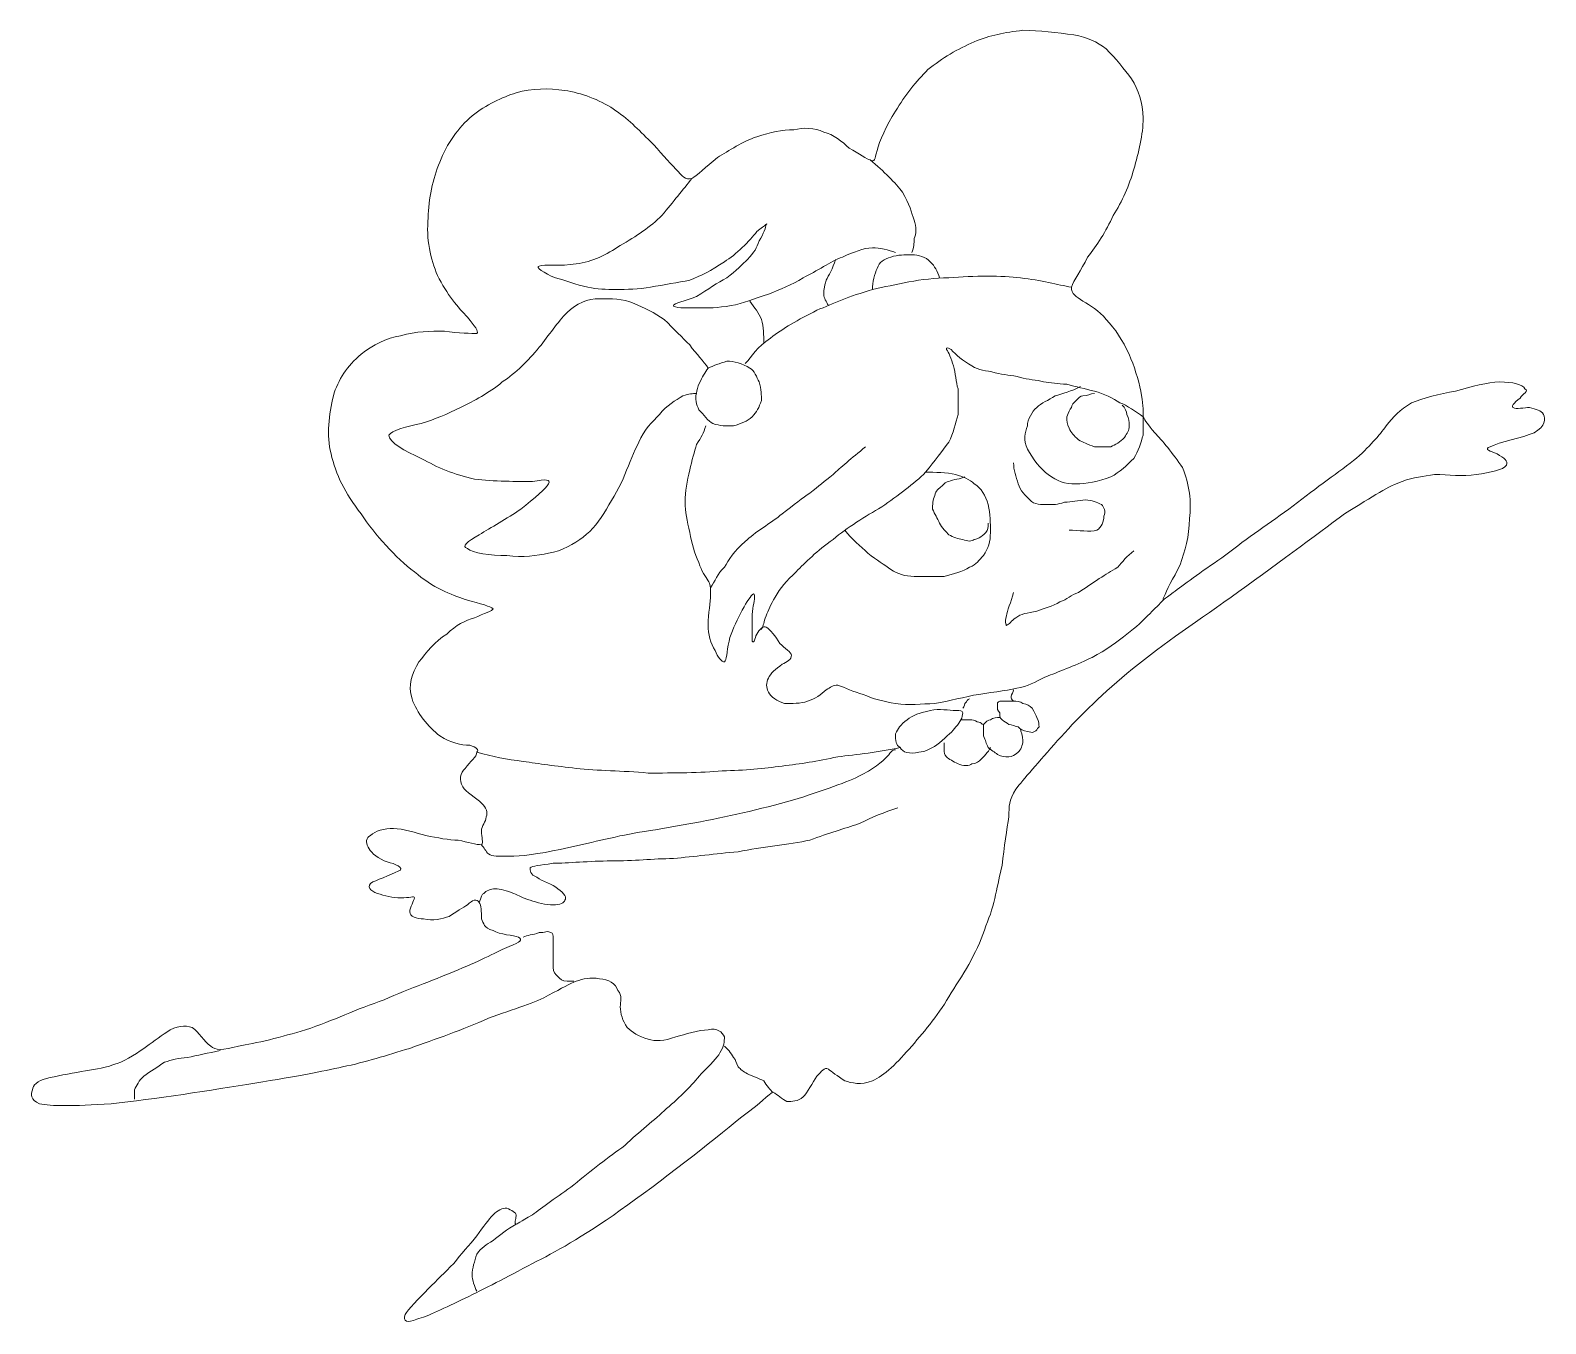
# Model space of a CAD drawing. Header units: centimetres. Extents: x -7.17 to -0.18, y -6.52 to -0.55.
import ezdxf

# ---------------------------------------------------------------- set-up
doc = ezdxf.new("R2010")
doc.units = ezdxf.units.CM
doc.header["$MEASUREMENT"] = 0
doc.layers.add('Layer 1', color=7, linetype='Continuous')

msp = doc.modelspace()

# ---------------------------------------------------------------- linework, layer by layer
at = {"layer": 'Layer 1', "color": 177, "lineweight": 9}
msp.add_open_spline([(-4.11566, -1.23579), (-4.09431, -1.2251), (-4.05162, -1.18241), (-3.99824, -1.13972), (-3.99824, -1.13972), (-3.94488, -1.10769), (-3.88083, -1.06498), (-3.81678, -1.04365), (-3.81678, -1.04365), (-3.75274, -1.02229), (-3.69935, -1.01162), (-3.64597, -1.01162), (-3.64597, -1.01162), (-3.60328, -1.00093), (-3.5499, -1.00093), (-3.50721, -1.02229), (-3.50721, -1.02229), (-3.46452, -1.03295), (-3.42181, -1.06498), (-3.38978, -1.097), (-3.38978, -1.097), (-3.34709, -1.11836), (-3.3044, -1.15038), (-3.29371, -1.15038), (-3.29371, -1.15038), (-3.27238, -1.16105), (-3.27238, -1.15038), (-3.26169, -1.10769), (-3.26169, -1.10769), (-3.25102, -1.06498), (-3.219, -0.99026), (-3.17631, -0.92622), (-3.17631, -0.92622), (-3.13359, -0.8515), (-3.08024, -0.78746), (-3.02686, -0.73407), (-3.02686, -0.73407), (-2.96281, -0.68069), (-2.88809, -0.638), (-2.81335, -0.60598), (-2.81335, -0.60598), (-2.73864, -0.57396), (-2.67459, -0.56329), (-2.58919, -0.5526), (-2.58919, -0.5526), (-2.51447, -0.5526), (-2.42907, -0.56329), (-2.35436, -0.57396), (-2.35436, -0.57396), (-2.29031, -0.58462), (-2.24762, -0.60598), (-2.2049, -0.638), (-2.2049, -0.638), (-2.16221, -0.68069), (-2.11952, -0.73407), (-2.0875, -0.77676), (-2.0875, -0.77676), (-2.05548, -0.83015), (-2.03412, -0.88353), (-2.03412, -0.95824), (-2.03412, -0.95824), (-2.03412, -1.03295), (-2.05548, -1.11836), (-2.07681, -1.19307), (-2.07681, -1.19307), (-2.09816, -1.26781), (-2.13019, -1.34253), (-2.17288, -1.40657), (-2.17288, -1.40657), (-2.2049, -1.48129), (-2.24762, -1.54534), (-2.29031, -1.59872), (-2.29031, -1.59872), (-2.32233, -1.66276), (-2.35436, -1.70545), (-2.36502, -1.73748), (-2.36502, -1.73748), (-2.36502, -1.7695), (-2.34369, -1.78019), (-2.31167, -1.80153), (-2.31167, -1.80153), (-2.27964, -1.82288), (-2.23693, -1.84424), (-2.2049, -1.88693), (-2.2049, -1.88693), (-2.16221, -1.92962), (-2.13019, -1.983), (-2.09816, -2.04705), (-2.09816, -2.04705), (-2.07681, -2.10043), (-2.05548, -2.16448), (-2.04478, -2.21783), (-2.04478, -2.21783), (-2.03412, -2.27122), (-2.03412, -2.30324), (-2.03412, -2.33526), (-2.03412, -2.33526), (-2.02345, -2.35662), (-2.01276, -2.36729), (-1.98074, -2.40998), (-1.98074, -2.40998), (-1.94871, -2.442), (-1.89536, -2.50605), (-1.85264, -2.5701), (-1.85264, -2.5701), (-1.82062, -2.64484), (-1.80995, -2.73022), (-1.82062, -2.80495), (-1.82062, -2.80495), (-1.82062, -2.89033), (-1.84197, -2.95438), (-1.86333, -3.01843), (-1.86333, -3.01843), (-1.89536, -3.08248), (-1.92738, -3.13586), (-1.93805, -3.16788), (-1.93805, -3.16788), (-1.94871, -3.18924), (-1.93805, -3.17855), (-1.89536, -3.14652), (-1.89536, -3.14652), (-1.85264, -3.1145), (-1.76726, -3.05045), (-1.67119, -2.98641), (-1.67119, -2.98641), (-1.57512, -2.91169), (-1.46836, -2.83698), (-1.36162, -2.76224), (-1.36162, -2.76224), (-1.25488, -2.67686), (-1.14812, -2.60212), (-1.06274, -2.53807), (-1.06274, -2.53807), (-0.988, -2.47403), (-0.94531, -2.42067), (-0.91328, -2.37795), (-0.91328, -2.37795), (-0.88126, -2.33526), (-0.84924, -2.30324), (-0.79586, -2.27122), (-0.79586, -2.27122), (-0.7425, -2.24986), (-0.66776, -2.22853), (-0.59305, -2.21783), (-0.59305, -2.21783), (-0.51833, -2.1965), (-0.44359, -2.17514), (-0.39024, -2.17514), (-0.39024, -2.17514), (-0.32619, -2.17514), (-0.28347, -2.18581), (-0.27281, -2.20717), (-0.27281, -2.20717), (-0.25145, -2.21783), (-0.28347, -2.22853), (-0.29417, -2.24986), (-0.29417, -2.24986), (-0.32619, -2.27122), (-0.33686, -2.29257), (-0.32619, -2.29257), (-0.32619, -2.29257), (-0.3155, -2.30324), (-0.27281, -2.29257), (-0.25145, -2.29257), (-0.25145, -2.29257), (-0.21943, -2.30324), (-0.19809, -2.30324), (-0.1874, -2.3246), (-0.1874, -2.3246), (-0.17674, -2.34593), (-0.17674, -2.37795), (-0.23012, -2.40998), (-0.23012, -2.40998), (-0.28347, -2.43134), (-0.39024, -2.45269), (-0.43293, -2.47403), (-0.43293, -2.47403), (-0.46495, -2.48472), (-0.43293, -2.49538), (-0.4009, -2.50605), (-0.4009, -2.50605), (-0.36888, -2.52741), (-0.34752, -2.53807), (-0.35821, -2.55943), (-0.35821, -2.55943), (-0.36888, -2.58079), (-0.43293, -2.59145), (-0.49698, -2.60212), (-0.49698, -2.60212), (-0.56102, -2.61281), (-0.62507, -2.60212), (-0.68912, -2.60212), (-0.68912, -2.60212), (-0.7425, -2.61281), (-0.78519, -2.61281), (-0.83857, -2.63414), (-0.83857, -2.63414), (-0.90262, -2.6555), (-0.96667, -2.69819), (-1.10543, -2.7836), (-1.10543, -2.7836), (-1.23352, -2.87967), (-1.43633, -3.02912), (-1.62847, -3.16788), (-1.62847, -3.16788), (-1.80995, -3.29598), (-1.97007, -3.40272), (-2.10883, -3.52014), (-2.10883, -3.52014), (-2.23693, -3.62688), (-2.34369, -3.73364), (-2.42907, -3.82972), (-2.42907, -3.82972), (-2.51447, -3.92579), (-2.58919, -4.01117), (-2.62121, -4.05388), (-2.62121, -4.05388), (-2.65324, -4.10724), (-2.65324, -4.1286), (-2.65324, -4.18198), (-2.65324, -4.18198), (-2.66393, -4.23533), (-2.67459, -4.32074), (-2.68526, -4.40614), (-2.68526, -4.40614), (-2.70662, -4.49152), (-2.71728, -4.5876), (-2.76, -4.68367), (-2.76, -4.68367), (-2.79202, -4.79043), (-2.85607, -4.89717), (-2.92012, -4.99324), (-2.92012, -4.99324), (-2.97347, -5.08931), (-3.03752, -5.16402), (-3.10157, -5.23876), (-3.10157, -5.23876), (-3.16562, -5.31348), (-3.22966, -5.37752), (-3.28305, -5.39888), (-3.28305, -5.39888), (-3.33643, -5.42021), (-3.37912, -5.40955), (-3.41114, -5.39888), (-3.41114, -5.39888), (-3.44316, -5.37752), (-3.47519, -5.35617), (-3.48585, -5.3455), (-3.48585, -5.3455), (-3.50721, -5.33483), (-3.51788, -5.35617), (-3.53924, -5.37752), (-3.53924, -5.37752), (-3.56059, -5.40955), (-3.58193, -5.45224), (-3.60328, -5.4736), (-3.60328, -5.4736), (-3.62464, -5.49495), (-3.65666, -5.49495), (-3.678, -5.49495), (-3.678, -5.49495), (-3.69935, -5.48426), (-3.72071, -5.46293), (-3.74204, -5.45224), (-3.74204, -5.45224), (-3.75274, -5.45224), (-3.7634, -5.4736), (-3.8915, -5.56967), (-3.8915, -5.56967), (-4.01959, -5.6764), (-4.26512, -5.86855), (-4.44657, -5.99664), (-4.44657, -5.99664), (-4.62804, -6.12474), (-4.74547, -6.18879), (-4.85221, -6.24217), (-4.85221, -6.24217), (-4.96964, -6.30621), (-5.07638, -6.3596), (-5.16178, -6.40229), (-5.16178, -6.40229), (-5.25785, -6.44498), (-5.33257, -6.48769), (-5.38595, -6.49836), (-5.38595, -6.49836), (-5.42864, -6.51972), (-5.45, -6.50902), (-5.43931, -6.477), (-5.43931, -6.477), (-5.42864, -6.45567), (-5.37526, -6.40229), (-5.33257, -6.3596), (-5.33257, -6.3596), (-5.28988, -6.31688), (-5.25785, -6.28486), (-5.21514, -6.24217), (-5.21514, -6.24217), (-5.18312, -6.19948), (-5.14043, -6.15676), (-5.1084, -6.11407), (-5.1084, -6.11407), (-5.07638, -6.07138), (-5.05502, -6.03936), (-5.03369, -6.018), (-5.03369, -6.018), (-5.01233, -5.99664), (-4.99097, -5.98598), (-4.96964, -5.98598), (-4.96964, -5.98598), (-4.94828, -5.99664), (-4.92693, -6.00733), (-4.92693, -6.018), (-4.92693, -6.018), (-4.92693, -6.03936), (-4.93762, -6.06069), (-4.92693, -6.06069), (-4.92693, -6.06069), (-4.92693, -6.06069), (-4.90559, -6.05002), (-4.85221, -6.018), (-4.85221, -6.018), (-4.80952, -5.98598), (-4.73478, -5.9326), (-4.66007, -5.87924), (-4.66007, -5.87924), (-4.58535, -5.81519), (-4.49995, -5.75114), (-4.42524, -5.69776), (-4.42524, -5.69776), (-4.36119, -5.63371), (-4.28645, -5.58033), (-4.23309, -5.52698), (-4.23309, -5.52698), (-4.16905, -5.4736), (-4.11566, -5.42021), (-4.07297, -5.36686), (-4.07297, -5.36686), (-4.03026, -5.32414), (-3.99824, -5.29212), (-3.98757, -5.27079), (-3.98757, -5.27079), (-3.96621, -5.23876), (-3.96621, -5.21741), (-3.96621, -5.19605), (-3.96621, -5.19605), (-3.9769, -5.17472), (-3.99824, -5.15336), (-4.04095, -5.16402), (-4.04095, -5.16402), (-4.08364, -5.16402), (-4.14769, -5.18538), (-4.19038, -5.19605), (-4.19038, -5.19605), (-4.24376, -5.21741), (-4.28645, -5.21741), (-4.31847, -5.20674), (-4.31847, -5.20674), (-4.36119, -5.19605), (-4.39321, -5.17472), (-4.41454, -5.15336), (-4.41454, -5.15336), (-4.4359, -5.12133), (-4.44657, -5.08931), (-4.44657, -5.05729), (-4.44657, -5.05729), (-4.44657, -5.03593), (-4.4359, -5.00391), (-4.45726, -4.98257), (-4.45726, -4.98257), (-4.46793, -4.95055), (-4.49995, -4.92919), (-4.54264, -4.92919), (-4.54264, -4.92919), (-4.58535, -4.91853), (-4.61738, -4.92919), (-4.6494, -4.93986), (-4.6494, -4.93986), (-4.68143, -4.95055), (-4.71345, -4.97188), (-4.7775, -5.00391), (-4.7775, -5.00391), (-4.83085, -5.03593), (-4.93762, -5.06795), (-5.05502, -5.11067), (-5.05502, -5.11067), (-5.17245, -5.16402), (-5.30054, -5.20674), (-5.41797, -5.24943), (-5.41797, -5.24943), (-5.52471, -5.28145), (-5.62078, -5.31348), (-5.72752, -5.33483), (-5.72752, -5.33483), (-5.82359, -5.35617), (-5.93035, -5.37752), (-6.13316, -5.40955), (-6.13316, -5.40955), (-6.32531, -5.44157), (-6.60285, -5.48426), (-6.795, -5.50562), (-6.795, -5.50562), (-6.97645, -5.51629), (-7.07252, -5.51629), (-7.1259, -5.50562), (-7.1259, -5.50562), (-7.16859, -5.48426), (-7.16859, -5.46293), (-7.15792, -5.44157), (-7.15792, -5.44157), (-7.15792, -5.42021), (-7.13657, -5.39888), (-7.09388, -5.38819), (-7.09388, -5.38819), (-7.05119, -5.37752), (-6.98714, -5.36686), (-6.93376, -5.35617), (-6.93376, -5.35617), (-6.88038, -5.3455), (-6.83769, -5.3455), (-6.78431, -5.32414), (-6.78431, -5.32414), (-6.74162, -5.31348), (-6.68823, -5.28145), (-6.64554, -5.24943), (-6.64554, -5.24943), (-6.61352, -5.22807), (-6.57083, -5.19605), (-6.53881, -5.17472), (-6.53881, -5.17472), (-6.49609, -5.14269), (-6.4534, -5.14269), (-6.42138, -5.15336), (-6.42138, -5.15336), (-6.38935, -5.17472), (-6.368, -5.21741), (-6.33597, -5.23876), (-6.33597, -5.23876), (-6.31464, -5.2601), (-6.28262, -5.2601), (-6.20788, -5.23876), (-6.20788, -5.23876), (-6.13316, -5.22807), (-6.00507, -5.19605), (-5.89833, -5.16402), (-5.89833, -5.16402), (-5.77024, -5.12133), (-5.66347, -5.06795), (-5.53538, -5.02526), (-5.53538, -5.02526), (-5.41797, -4.97188), (-5.28988, -4.92919), (-5.19381, -4.8865), (-5.19381, -4.8865), (-5.08704, -4.84379), (-5.01233, -4.8011), (-4.95895, -4.77974), (-4.95895, -4.77974), (-4.90559, -4.75841), (-4.8949, -4.74771), (-4.91626, -4.73705), (-4.91626, -4.73705), (-4.93762, -4.72638), (-5.00166, -4.72638), (-5.03369, -4.70502), (-5.03369, -4.70502), (-5.07638, -4.69436), (-5.07638, -4.673), (-5.08704, -4.65164), (-5.08704, -4.65164), (-5.08704, -4.61962), (-5.08704, -4.5876), (-5.09774, -4.57693), (-5.09774, -4.57693), (-5.1084, -4.55557), (-5.12976, -4.56626), (-5.15109, -4.5876), (-5.15109, -4.5876), (-5.17245, -4.59829), (-5.20447, -4.61962), (-5.2365, -4.64098), (-5.2365, -4.64098), (-5.26852, -4.65164), (-5.31121, -4.66233), (-5.35393, -4.65164), (-5.35393, -4.65164), (-5.38595, -4.65164), (-5.41797, -4.64098), (-5.41797, -4.61962), (-5.41797, -4.61962), (-5.41797, -4.59829), (-5.39662, -4.56626), (-5.39662, -4.55557), (-5.39662, -4.55557), (-5.39662, -4.54491), (-5.41797, -4.55557), (-5.46066, -4.55557), (-5.46066, -4.55557), (-5.49269, -4.55557), (-5.53538, -4.54491), (-5.5674, -4.53424), (-5.5674, -4.53424), (-5.59942, -4.52355), (-5.62078, -4.50222), (-5.58876, -4.48086), (-5.58876, -4.48086), (-5.55673, -4.47019), (-5.48202, -4.43817), (-5.46066, -4.42748), (-5.46066, -4.42748), (-5.45, -4.40614), (-5.50335, -4.39545), (-5.53538, -4.38479), (-5.53538, -4.38479), (-5.57809, -4.36343), (-5.59942, -4.3421), (-5.61012, -4.32074), (-5.61012, -4.32074), (-5.62078, -4.29938), (-5.62078, -4.27805), (-5.59942, -4.26736), (-5.59942, -4.26736), (-5.57809, -4.24603), (-5.53538, -4.23533), (-5.49269, -4.23533), (-5.49269, -4.23533), (-5.45, -4.23533), (-5.38595, -4.25669), (-5.34323, -4.26736), (-5.34323, -4.26736), (-5.28988, -4.27805), (-5.2365, -4.28872), (-5.19381, -4.28872), (-5.19381, -4.28872), (-5.15109, -4.29938), (-5.1084, -4.31007), (-5.08704, -4.31007), (-5.08704, -4.31007), (-5.07638, -4.29938), (-5.08704, -4.27805), (-5.08704, -4.24603), (-5.08704, -4.24603), (-5.08704, -4.22467), (-5.06571, -4.20331), (-5.06571, -4.18198), (-5.06571, -4.18198), (-5.05502, -4.16062), (-5.06571, -4.13926), (-5.08704, -4.11793), (-5.08704, -4.11793), (-5.1084, -4.09657), (-5.16178, -4.06455), (-5.17245, -4.04319), (-5.17245, -4.04319), (-5.19381, -4.01117), (-5.18312, -3.97914), (-5.16178, -3.95781), (-5.16178, -3.95781), (-5.14043, -3.92579), (-5.1084, -3.90443), (-5.1084, -3.88307), (-5.1084, -3.88307), (-5.09774, -3.87241), (-5.1084, -3.86174), (-5.14043, -3.85105), (-5.14043, -3.85105), (-5.18312, -3.85105), (-5.22583, -3.84038), (-5.27919, -3.80836), (-5.27919, -3.80836), (-5.33257, -3.76567), (-5.38595, -3.70162), (-5.40728, -3.63757), (-5.40728, -3.63757), (-5.42864, -3.57353), (-5.40728, -3.52014), (-5.37526, -3.46676), (-5.37526, -3.46676), (-5.34323, -3.42407), (-5.30054, -3.37069), (-5.24716, -3.33867), (-5.24716, -3.33867), (-5.20447, -3.29598), (-5.16178, -3.27462), (-5.11907, -3.26395), (-5.11907, -3.26395), (-5.07638, -3.2426), (-5.03369, -3.23193), (-5.03369, -3.22126), (-5.03369, -3.22126), (-5.04435, -3.21057), (-5.08704, -3.19991), (-5.16178, -3.17855), (-5.16178, -3.17855), (-5.22583, -3.15722), (-5.31121, -3.12519), (-5.39662, -3.05045), (-5.39662, -3.05045), (-5.48202, -2.98641), (-5.57809, -2.87967), (-5.64214, -2.7836), (-5.64214, -2.7836), (-5.71685, -2.68753), (-5.75954, -2.60212), (-5.7809, -2.50605), (-5.7809, -2.50605), (-5.80226, -2.42067), (-5.79157, -2.3246), (-5.77024, -2.23919), (-5.77024, -2.23919), (-5.74888, -2.16448), (-5.70619, -2.10043), (-5.64214, -2.04705), (-5.64214, -2.04705), (-5.58876, -2.00436), (-5.52471, -1.97234), (-5.46066, -1.96164), (-5.46066, -1.96164), (-5.38595, -1.94031), (-5.3219, -1.94031), (-5.25785, -1.94031), (-5.25785, -1.94031), (-5.19381, -1.95098), (-5.12976, -1.95098), (-5.1084, -1.95098), (-5.1084, -1.95098), (-5.09774, -1.94031), (-5.11907, -1.91895), (-5.15109, -1.87626), (-5.15109, -1.87626), (-5.19381, -1.83355), (-5.24716, -1.7695), (-5.28988, -1.68412), (-5.28988, -1.68412), (-5.3219, -1.60938), (-5.34323, -1.51331), (-5.33257, -1.41724), (-5.33257, -1.41724), (-5.33257, -1.33186), (-5.31121, -1.23579), (-5.27919, -1.16105), (-5.27919, -1.16105), (-5.24716, -1.07567), (-5.19381, -1.00093), (-5.12976, -0.94757), (-5.12976, -0.94757), (-5.06571, -0.89419), (-4.99097, -0.86217), (-4.92693, -0.84081), (-4.92693, -0.84081), (-4.85221, -0.81948), (-4.7775, -0.81948), (-4.70276, -0.83015), (-4.70276, -0.83015), (-4.62804, -0.84081), (-4.54264, -0.87284), (-4.47859, -0.91555), (-4.47859, -0.91555), (-4.41454, -0.95824), (-4.36119, -1.01162), (-4.30781, -1.06498), (-4.30781, -1.06498), (-4.26512, -1.10769), (-4.2224, -1.16105), (-4.19038, -1.19307), (-4.19038, -1.19307), (-4.15835, -1.2251), (-4.14769, -1.24645), (-4.11566, -1.23579)], degree=3, knots=[0, 0, 0, 0, 0.0059524, 0.0059524, 0.0059524, 0.0059524, 0.0119048, 0.0119048, 0.0119048, 0.0119048, 0.0178571, 0.0178571, 0.0178571, 0.0178571, 0.0238095, 0.0238095, 0.0238095, 0.0238095, 0.0297619, 0.0297619, 0.0297619, 0.0297619, 0.0357143, 0.0357143, 0.0357143, 0.0357143, 0.0416667, 0.0416667, 0.0416667, 0.0416667, 0.047619, 0.047619, 0.047619, 0.047619, 0.0535714, 0.0535714, 0.0535714, 0.0535714, 0.0595238, 0.0595238, 0.0595238, 0.0595238, 0.0654762, 0.0654762, 0.0654762, 0.0654762, 0.0714286, 0.0714286, 0.0714286, 0.0714286, 0.077381, 0.077381, 0.077381, 0.077381, 0.0833333, 0.0833333, 0.0833333, 0.0833333, 0.0892857, 0.0892857, 0.0892857, 0.0892857, 0.0952381, 0.0952381, 0.0952381, 0.0952381, 0.1011905, 0.1011905, 0.1011905, 0.1011905, 0.1071429, 0.1071429, 0.1071429, 0.1071429, 0.1130952, 0.1130952, 0.1130952, 0.1130952, 0.1190476, 0.1190476, 0.1190476, 0.1190476, 0.125, 0.125, 0.125, 0.125, 0.1309524, 0.1309524, 0.1309524, 0.1309524, 0.1369048, 0.1369048, 0.1369048, 0.1369048, 0.1428571, 0.1428571, 0.1428571, 0.1428571, 0.1488095, 0.1488095, 0.1488095, 0.1488095, 0.1547619, 0.1547619, 0.1547619, 0.1547619, 0.1607143, 0.1607143, 0.1607143, 0.1607143, 0.1666667, 0.1666667, 0.1666667, 0.1666667, 0.172619, 0.172619, 0.172619, 0.172619, 0.1785714, 0.1785714, 0.1785714, 0.1785714, 0.1845238, 0.1845238, 0.1845238, 0.1845238, 0.1904762, 0.1904762, 0.1904762, 0.1904762, 0.1964286, 0.1964286, 0.1964286, 0.1964286, 0.202381, 0.202381, 0.202381, 0.202381, 0.2083333, 0.2083333, 0.2083333, 0.2083333, 0.2142857, 0.2142857, 0.2142857, 0.2142857, 0.2202381, 0.2202381, 0.2202381, 0.2202381, 0.2261905, 0.2261905, 0.2261905, 0.2261905, 0.2321429, 0.2321429, 0.2321429, 0.2321429, 0.2380952, 0.2380952, 0.2380952, 0.2380952, 0.2440476, 0.2440476, 0.2440476, 0.2440476, 0.25, 0.25, 0.25, 0.25, 0.2559524, 0.2559524, 0.2559524, 0.2559524, 0.2619048, 0.2619048, 0.2619048, 0.2619048, 0.2678571, 0.2678571, 0.2678571, 0.2678571, 0.2738095, 0.2738095, 0.2738095, 0.2738095, 0.2797619, 0.2797619, 0.2797619, 0.2797619, 0.2857143, 0.2857143, 0.2857143, 0.2857143, 0.2916667, 0.2916667, 0.2916667, 0.2916667, 0.297619, 0.297619, 0.297619, 0.297619, 0.3035714, 0.3035714, 0.3035714, 0.3035714, 0.3095238, 0.3095238, 0.3095238, 0.3095238, 0.3154762, 0.3154762, 0.3154762, 0.3154762, 0.3214286, 0.3214286, 0.3214286, 0.3214286, 0.327381, 0.327381, 0.327381, 0.327381, 0.3333333, 0.3333333, 0.3333333, 0.3333333, 0.3392857, 0.3392857, 0.3392857, 0.3392857, 0.3452381, 0.3452381, 0.3452381, 0.3452381, 0.3511905, 0.3511905, 0.3511905, 0.3511905, 0.3571429, 0.3571429, 0.3571429, 0.3571429, 0.3630952, 0.3630952, 0.3630952, 0.3630952, 0.3690476, 0.3690476, 0.3690476, 0.3690476, 0.375, 0.375, 0.375, 0.375, 0.3809524, 0.3809524, 0.3809524, 0.3809524, 0.3869048, 0.3869048, 0.3869048, 0.3869048, 0.3928571, 0.3928571, 0.3928571, 0.3928571, 0.3988095, 0.3988095, 0.3988095, 0.3988095, 0.4047619, 0.4047619, 0.4047619, 0.4047619, 0.4107143, 0.4107143, 0.4107143, 0.4107143, 0.4166667, 0.4166667, 0.4166667, 0.4166667, 0.422619, 0.422619, 0.422619, 0.422619, 0.4285714, 0.4285714, 0.4285714, 0.4285714, 0.4345238, 0.4345238, 0.4345238, 0.4345238, 0.4404762, 0.4404762, 0.4404762, 0.4404762, 0.4464286, 0.4464286, 0.4464286, 0.4464286, 0.452381, 0.452381, 0.452381, 0.452381, 0.4583333, 0.4583333, 0.4583333, 0.4583333, 0.4642857, 0.4642857, 0.4642857, 0.4642857, 0.4702381, 0.4702381, 0.4702381, 0.4702381, 0.4761905, 0.4761905, 0.4761905, 0.4761905, 0.4821429, 0.4821429, 0.4821429, 0.4821429, 0.4880952, 0.4880952, 0.4880952, 0.4880952, 0.4940476, 0.4940476, 0.4940476, 0.4940476, 0.5, 0.5, 0.5, 0.5, 0.5059524, 0.5059524, 0.5059524, 0.5059524, 0.5119048, 0.5119048, 0.5119048, 0.5119048, 0.5178571, 0.5178571, 0.5178571, 0.5178571, 0.5238095, 0.5238095, 0.5238095, 0.5238095, 0.5297619, 0.5297619, 0.5297619, 0.5297619, 0.5357143, 0.5357143, 0.5357143, 0.5357143, 0.5416667, 0.5416667, 0.5416667, 0.5416667, 0.547619, 0.547619, 0.547619, 0.547619, 0.5535714, 0.5535714, 0.5535714, 0.5535714, 0.5595238, 0.5595238, 0.5595238, 0.5595238, 0.5654762, 0.5654762, 0.5654762, 0.5654762, 0.5714286, 0.5714286, 0.5714286, 0.5714286, 0.577381, 0.577381, 0.577381, 0.577381, 0.5833333, 0.5833333, 0.5833333, 0.5833333, 0.5892857, 0.5892857, 0.5892857, 0.5892857, 0.5952381, 0.5952381, 0.5952381, 0.5952381, 0.6011905, 0.6011905, 0.6011905, 0.6011905, 0.6071429, 0.6071429, 0.6071429, 0.6071429, 0.6130952, 0.6130952, 0.6130952, 0.6130952, 0.6190476, 0.6190476, 0.6190476, 0.6190476, 0.625, 0.625, 0.625, 0.625, 0.6309524, 0.6309524, 0.6309524, 0.6309524, 0.6369048, 0.6369048, 0.6369048, 0.6369048, 0.6428571, 0.6428571, 0.6428571, 0.6428571, 0.6488095, 0.6488095, 0.6488095, 0.6488095, 0.6547619, 0.6547619, 0.6547619, 0.6547619, 0.6607143, 0.6607143, 0.6607143, 0.6607143, 0.6666667, 0.6666667, 0.6666667, 0.6666667, 0.672619, 0.672619, 0.672619, 0.672619, 0.6785714, 0.6785714, 0.6785714, 0.6785714, 0.6845238, 0.6845238, 0.6845238, 0.6845238, 0.6904762, 0.6904762, 0.6904762, 0.6904762, 0.6964286, 0.6964286, 0.6964286, 0.6964286, 0.702381, 0.702381, 0.702381, 0.702381, 0.7083333, 0.7083333, 0.7083333, 0.7083333, 0.7142857, 0.7142857, 0.7142857, 0.7142857, 0.7202381, 0.7202381, 0.7202381, 0.7202381, 0.7261905, 0.7261905, 0.7261905, 0.7261905, 0.7321429, 0.7321429, 0.7321429, 0.7321429, 0.7380952, 0.7380952, 0.7380952, 0.7380952, 0.7440476, 0.7440476, 0.7440476, 0.7440476, 0.75, 0.75, 0.75, 0.75, 0.7559524, 0.7559524, 0.7559524, 0.7559524, 0.7619048, 0.7619048, 0.7619048, 0.7619048, 0.7678571, 0.7678571, 0.7678571, 0.7678571, 0.7738095, 0.7738095, 0.7738095, 0.7738095, 0.7797619, 0.7797619, 0.7797619, 0.7797619, 0.7857143, 0.7857143, 0.7857143, 0.7857143, 0.7916667, 0.7916667, 0.7916667, 0.7916667, 0.797619, 0.797619, 0.797619, 0.797619, 0.8035714, 0.8035714, 0.8035714, 0.8035714, 0.8095238, 0.8095238, 0.8095238, 0.8095238, 0.8154762, 0.8154762, 0.8154762, 0.8154762, 0.8214286, 0.8214286, 0.8214286, 0.8214286, 0.827381, 0.827381, 0.827381, 0.827381, 0.8333333, 0.8333333, 0.8333333, 0.8333333, 0.8392857, 0.8392857, 0.8392857, 0.8392857, 0.8452381, 0.8452381, 0.8452381, 0.8452381, 0.8511905, 0.8511905, 0.8511905, 0.8511905, 0.8571429, 0.8571429, 0.8571429, 0.8571429, 0.8630952, 0.8630952, 0.8630952, 0.8630952, 0.8690476, 0.8690476, 0.8690476, 0.8690476, 0.875, 0.875, 0.875, 0.875, 0.8809524, 0.8809524, 0.8809524, 0.8809524, 0.8869048, 0.8869048, 0.8869048, 0.8869048, 0.8928571, 0.8928571, 0.8928571, 0.8928571, 0.8988095, 0.8988095, 0.8988095, 0.8988095, 0.9047619, 0.9047619, 0.9047619, 0.9047619, 0.9107143, 0.9107143, 0.9107143, 0.9107143, 0.9166667, 0.9166667, 0.9166667, 0.9166667, 0.922619, 0.922619, 0.922619, 0.922619, 0.9285714, 0.9285714, 0.9285714, 0.9285714, 0.9345238, 0.9345238, 0.9345238, 0.9345238, 0.9404762, 0.9404762, 0.9404762, 0.9404762, 0.9464286, 0.9464286, 0.9464286, 0.9464286, 0.952381, 0.952381, 0.952381, 0.952381, 0.9583333, 0.9583333, 0.9583333, 0.9583333, 0.9642857, 0.9642857, 0.9642857, 0.9642857, 0.9702381, 0.9702381, 0.9702381, 0.9702381, 0.9761905, 0.9761905, 0.9761905, 0.9761905, 0.9821429, 0.9821429, 0.9821429, 0.9821429, 0.9880952, 0.9880952, 0.9880952, 0.9880952, 1, 1, 1, 1], dxfattribs=at)
at = {"layer": 'Layer 1', "color": 22, "lineweight": 9}
for points, knots in [([(-3.29371, -1.15038), (-3.22966, -1.20376), (-3.17631, -1.25712), (-3.14428, -1.29984), (-3.14428, -1.29984), (-3.11226, -1.35319), (-3.10157, -1.39591), (-3.0909, -1.42793), (-3.0909, -1.42793), (-3.08024, -1.45996), (-3.08024, -1.49198), (-3.0909, -1.51331), (-3.0909, -1.51331), (-3.0909, -1.53467), (-3.0909, -1.55603), (-3.10157, -1.57736)], [0, 0, 0, 0, 0.2, 0.2, 0.2, 0.2, 0.4, 0.4, 0.4, 0.4, 0.6, 0.6, 0.6, 0.6, 1, 1, 1, 1]), ([(-3.17631, -1.57736), (-3.20833, -1.56669), (-3.25102, -1.55603), (-3.28305, -1.55603), (-3.28305, -1.55603), (-3.32574, -1.55603), (-3.36845, -1.57736), (-3.42181, -1.59872), (-3.42181, -1.59872), (-3.47519, -1.62007), (-3.53924, -1.66276), (-3.60328, -1.69479), (-3.60328, -1.69479), (-3.65666, -1.72681), (-3.71002, -1.74817), (-3.7634, -1.7695), (-3.7634, -1.7695), (-3.82745, -1.79086), (-3.88083, -1.81222), (-3.93419, -1.82288), (-3.93419, -1.82288), (-3.99824, -1.83355), (-4.04095, -1.83355), (-4.09431, -1.83355), (-4.09431, -1.83355), (-4.14769, -1.83355), (-4.20107, -1.83355), (-4.20107, -1.82288), (-4.20107, -1.82288), (-4.20107, -1.81222), (-4.14769, -1.80153), (-4.09431, -1.78019), (-4.09431, -1.78019), (-4.04095, -1.74817), (-3.99824, -1.71615), (-3.95555, -1.69479), (-3.95555, -1.69479), (-3.91286, -1.66276), (-3.88083, -1.63074), (-3.85947, -1.60938), (-3.85947, -1.60938), (-3.82745, -1.57736), (-3.81678, -1.55603), (-3.80609, -1.524), (-3.80609, -1.524), (-3.78476, -1.49198), (-3.77407, -1.45996), (-3.77407, -1.44926), (-3.77407, -1.44926), (-3.7634, -1.4386), (-3.77407, -1.44926), (-3.81678, -1.48129), (-3.81678, -1.48129), (-3.84881, -1.524), (-3.91286, -1.58805), (-3.96621, -1.62007), (-3.96621, -1.62007), (-4.03026, -1.66276), (-4.07297, -1.68412), (-4.12633, -1.70545), (-4.12633, -1.70545), (-4.17971, -1.71615), (-4.24376, -1.72681), (-4.30781, -1.73748), (-4.30781, -1.73748), (-4.36119, -1.74817), (-4.41454, -1.74817), (-4.46793, -1.74817), (-4.46793, -1.74817), (-4.51062, -1.74817), (-4.55333, -1.74817), (-4.59602, -1.73748), (-4.59602, -1.73748), (-4.6494, -1.72681), (-4.70276, -1.70545), (-4.74547, -1.69479), (-4.74547, -1.69479), (-4.79883, -1.67343), (-4.84155, -1.64141), (-4.82019, -1.64141), (-4.82019, -1.64141), (-4.79883, -1.63074), (-4.72412, -1.64141), (-4.6494, -1.63074), (-4.6494, -1.63074), (-4.57466, -1.62007), (-4.51062, -1.58805), (-4.44657, -1.54534), (-4.44657, -1.54534), (-4.37185, -1.50265), (-4.30781, -1.45996), (-4.25443, -1.40657), (-4.25443, -1.40657), (-4.20107, -1.34253), (-4.15835, -1.28914), (-4.11566, -1.23579)], [0, 0, 0, 0, 0.04, 0.04, 0.04, 0.04, 0.08, 0.08, 0.08, 0.08, 0.12, 0.12, 0.12, 0.12, 0.16, 0.16, 0.16, 0.16, 0.2, 0.2, 0.2, 0.2, 0.24, 0.24, 0.24, 0.24, 0.28, 0.28, 0.28, 0.28, 0.32, 0.32, 0.32, 0.32, 0.36, 0.36, 0.36, 0.36, 0.4, 0.4, 0.4, 0.4, 0.44, 0.44, 0.44, 0.44, 0.48, 0.48, 0.48, 0.48, 0.52, 0.52, 0.52, 0.52, 0.56, 0.56, 0.56, 0.56, 0.6, 0.6, 0.6, 0.6, 0.64, 0.64, 0.64, 0.64, 0.68, 0.68, 0.68, 0.68, 0.72, 0.72, 0.72, 0.72, 0.76, 0.76, 0.76, 0.76, 0.8, 0.8, 0.8, 0.8, 0.84, 0.84, 0.84, 0.84, 0.88, 0.88, 0.88, 0.88, 0.92, 0.92, 0.92, 0.92, 1, 1, 1, 1]), ([(-2.97347, -1.69479), (-2.98417, -1.66276), (-2.99483, -1.64141), (-3.01619, -1.62007), (-3.01619, -1.62007), (-3.03752, -1.59872), (-3.06955, -1.58805), (-3.10157, -1.58805), (-3.10157, -1.58805), (-3.13359, -1.58805), (-3.16562, -1.58805), (-3.19764, -1.59872), (-3.19764, -1.59872), (-3.22966, -1.60938), (-3.25102, -1.62007), (-3.26169, -1.6521), (-3.26169, -1.6521), (-3.27238, -1.67343), (-3.28305, -1.71615), (-3.28305, -1.74817)], [0, 0, 0, 0, 0.1666667, 0.1666667, 0.1666667, 0.1666667, 0.3333333, 0.3333333, 0.3333333, 0.3333333, 0.5, 0.5, 0.5, 0.5, 0.6666667, 0.6666667, 0.6666667, 0.6666667, 1, 1, 1, 1]), ([(-3.45383, -1.60938), (-3.46452, -1.6521), (-3.48585, -1.68412), (-3.49655, -1.70545), (-3.49655, -1.70545), (-3.50721, -1.73748), (-3.50721, -1.75884), (-3.50721, -1.7695), (-3.50721, -1.7695), (-3.50721, -1.79086), (-3.49655, -1.80153), (-3.48585, -1.82288)], [0, 0, 0, 0, 0.25, 0.25, 0.25, 0.25, 0.5, 0.5, 0.5, 0.5, 1, 1, 1, 1]), ([(-2.36502, -1.73748), (-2.42907, -1.72681), (-2.50381, -1.70545), (-2.59988, -1.69479), (-2.59988, -1.69479), (-2.68526, -1.68412), (-2.81335, -1.68412), (-2.93078, -1.69479), (-2.93078, -1.69479), (-3.05888, -1.69479), (-3.17631, -1.72681), (-3.28305, -1.74817), (-3.28305, -1.74817), (-3.38978, -1.78019), (-3.46452, -1.81222), (-3.53924, -1.84424), (-3.53924, -1.84424), (-3.62464, -1.88693), (-3.69935, -1.92962), (-3.75274, -1.97234), (-3.75274, -1.97234), (-3.81678, -2.01503), (-3.83812, -2.05772), (-3.87014, -2.08974)], [0, 0, 0, 0, 0.1428571, 0.1428571, 0.1428571, 0.1428571, 0.2857143, 0.2857143, 0.2857143, 0.2857143, 0.4285714, 0.4285714, 0.4285714, 0.4285714, 0.5714286, 0.5714286, 0.5714286, 0.5714286, 0.7142857, 0.7142857, 0.7142857, 0.7142857, 1, 1, 1, 1]), ([(-4.04095, -2.1111), (-4.06228, -2.07907), (-4.09431, -2.04705), (-4.12633, -2.00436), (-4.12633, -2.00436), (-4.15835, -1.97234), (-4.20107, -1.92962), (-4.24376, -1.88693), (-4.24376, -1.88693), (-4.28645, -1.85491), (-4.33983, -1.83355), (-4.38252, -1.81222), (-4.38252, -1.81222), (-4.4359, -1.79086), (-4.48928, -1.79086), (-4.54264, -1.79086), (-4.54264, -1.79086), (-4.59602, -1.79086), (-4.6494, -1.81222), (-4.69209, -1.85491), (-4.69209, -1.85491), (-4.73478, -1.8976), (-4.7775, -1.96164), (-4.82019, -2.01503), (-4.82019, -2.01503), (-4.87357, -2.07907), (-4.92693, -2.13245), (-4.99097, -2.17514), (-4.99097, -2.17514), (-5.05502, -2.22853), (-5.11907, -2.26055), (-5.18312, -2.29257), (-5.18312, -2.29257), (-5.24716, -2.3246), (-5.30054, -2.34593), (-5.36459, -2.36729), (-5.36459, -2.36729), (-5.42864, -2.37795), (-5.50335, -2.39931), (-5.51405, -2.42067), (-5.51405, -2.42067), (-5.51405, -2.45269), (-5.43931, -2.49538), (-5.36459, -2.52741), (-5.36459, -2.52741), (-5.28988, -2.5701), (-5.21514, -2.60212), (-5.11907, -2.62348), (-5.11907, -2.62348), (-5.03369, -2.63414), (-4.91626, -2.63414), (-4.85221, -2.63414), (-4.85221, -2.63414), (-4.78816, -2.62348), (-4.76681, -2.62348), (-4.7775, -2.64484), (-4.7775, -2.64484), (-4.78816, -2.66617), (-4.84155, -2.70888), (-4.90559, -2.76224), (-4.90559, -2.76224), (-4.96964, -2.80495), (-5.04435, -2.84764), (-5.09774, -2.87967), (-5.09774, -2.87967), (-5.15109, -2.91169), (-5.18312, -2.93305), (-5.15109, -2.94372), (-5.15109, -2.94372), (-5.12976, -2.96507), (-5.04435, -2.97574), (-4.96964, -2.97574), (-4.96964, -2.97574), (-4.8949, -2.98641), (-4.83085, -2.97574), (-4.7775, -2.96507), (-4.7775, -2.96507), (-4.71345, -2.95438), (-4.66007, -2.92236), (-4.61738, -2.89033), (-4.61738, -2.89033), (-4.57466, -2.85831), (-4.54264, -2.81562), (-4.51062, -2.76224), (-4.51062, -2.76224), (-4.47859, -2.70888), (-4.44657, -2.6555), (-4.42524, -2.60212), (-4.42524, -2.60212), (-4.40388, -2.54876), (-4.38252, -2.49538), (-4.36119, -2.45269), (-4.36119, -2.45269), (-4.33983, -2.39931), (-4.29714, -2.35662), (-4.26512, -2.3246), (-4.26512, -2.3246), (-4.23309, -2.28188), (-4.19038, -2.26055), (-4.15835, -2.23919), (-4.15835, -2.23919), (-4.12633, -2.22853), (-4.11566, -2.22853), (-4.09431, -2.22853)], [0, 0, 0, 0, 0.037037, 0.037037, 0.037037, 0.037037, 0.0740741, 0.0740741, 0.0740741, 0.0740741, 0.1111111, 0.1111111, 0.1111111, 0.1111111, 0.1481481, 0.1481481, 0.1481481, 0.1481481, 0.1851852, 0.1851852, 0.1851852, 0.1851852, 0.2222222, 0.2222222, 0.2222222, 0.2222222, 0.2592593, 0.2592593, 0.2592593, 0.2592593, 0.2962963, 0.2962963, 0.2962963, 0.2962963, 0.3333333, 0.3333333, 0.3333333, 0.3333333, 0.3703704, 0.3703704, 0.3703704, 0.3703704, 0.4074074, 0.4074074, 0.4074074, 0.4074074, 0.4444444, 0.4444444, 0.4444444, 0.4444444, 0.4814815, 0.4814815, 0.4814815, 0.4814815, 0.5185185, 0.5185185, 0.5185185, 0.5185185, 0.5555556, 0.5555556, 0.5555556, 0.5555556, 0.5925926, 0.5925926, 0.5925926, 0.5925926, 0.6296296, 0.6296296, 0.6296296, 0.6296296, 0.6666667, 0.6666667, 0.6666667, 0.6666667, 0.7037037, 0.7037037, 0.7037037, 0.7037037, 0.7407407, 0.7407407, 0.7407407, 0.7407407, 0.7777778, 0.7777778, 0.7777778, 0.7777778, 0.8148148, 0.8148148, 0.8148148, 0.8148148, 0.8518519, 0.8518519, 0.8518519, 0.8518519, 0.8888889, 0.8888889, 0.8888889, 0.8888889, 0.9259259, 0.9259259, 0.9259259, 0.9259259, 1, 1, 1, 1]), ([(-3.84881, -1.80153), (-3.82745, -1.83355), (-3.80609, -1.85491), (-3.79543, -1.88693), (-3.79543, -1.88693), (-3.78476, -1.91895), (-3.78476, -1.96164), (-3.78476, -1.99367)], [0, 0, 0, 0, 0.3333333, 0.3333333, 0.3333333, 0.3333333, 1, 1, 1, 1]), ([(-2.03412, -2.33526), (-2.06614, -2.31391), (-2.10883, -2.28188), (-2.14085, -2.27122), (-2.14085, -2.27122), (-2.17288, -2.24986), (-2.21559, -2.22853), (-2.25828, -2.21783), (-2.25828, -2.21783), (-2.30097, -2.20717), (-2.34369, -2.1965), (-2.38638, -2.18581), (-2.38638, -2.18581), (-2.42907, -2.18581), (-2.46109, -2.17514), (-2.49312, -2.17514), (-2.49312, -2.17514), (-2.52514, -2.16448), (-2.56786, -2.16448), (-2.59988, -2.15379), (-2.59988, -2.15379), (-2.64257, -2.14312), (-2.67459, -2.14312), (-2.71728, -2.13245), (-2.71728, -2.13245), (-2.76, -2.12176), (-2.79202, -2.12176), (-2.82405, -2.10043), (-2.82405, -2.10043), (-2.86674, -2.07907), (-2.89876, -2.04705), (-2.92012, -2.02569), (-2.92012, -2.02569), (-2.94145, -2.01503), (-2.94145, -2.01503), (-2.94145, -2.02569), (-2.94145, -2.02569), (-2.93078, -2.03638), (-2.92012, -2.06841), (-2.90943, -2.10043), (-2.90943, -2.10043), (-2.89876, -2.13245), (-2.89876, -2.17514), (-2.88809, -2.20717), (-2.88809, -2.20717), (-2.88809, -2.24986), (-2.88809, -2.28188), (-2.88809, -2.3246), (-2.88809, -2.3246), (-2.89876, -2.36729), (-2.90943, -2.40998), (-2.93078, -2.45269), (-2.93078, -2.45269), (-2.96281, -2.49538), (-2.99483, -2.53807), (-3.03752, -2.59145), (-3.03752, -2.59145), (-3.0909, -2.64484), (-3.16562, -2.69819), (-3.24036, -2.75157), (-3.24036, -2.75157), (-3.31507, -2.79426), (-3.40047, -2.84764), (-3.46452, -2.90103), (-3.46452, -2.90103), (-3.53924, -2.95438), (-3.59262, -3.00776), (-3.63531, -3.05045), (-3.63531, -3.05045), (-3.678, -3.09317), (-3.71002, -3.12519), (-3.73138, -3.16788), (-3.73138, -3.16788), (-3.75274, -3.19991), (-3.7634, -3.23193), (-3.77407, -3.25329), (-3.77407, -3.25329), (-3.78476, -3.28531), (-3.78476, -3.29598), (-3.79543, -3.31734)], [0, 0, 0, 0, 0.047619, 0.047619, 0.047619, 0.047619, 0.0952381, 0.0952381, 0.0952381, 0.0952381, 0.1428571, 0.1428571, 0.1428571, 0.1428571, 0.1904762, 0.1904762, 0.1904762, 0.1904762, 0.2380952, 0.2380952, 0.2380952, 0.2380952, 0.2857143, 0.2857143, 0.2857143, 0.2857143, 0.3333333, 0.3333333, 0.3333333, 0.3333333, 0.3809524, 0.3809524, 0.3809524, 0.3809524, 0.4285714, 0.4285714, 0.4285714, 0.4285714, 0.4761905, 0.4761905, 0.4761905, 0.4761905, 0.5238095, 0.5238095, 0.5238095, 0.5238095, 0.5714286, 0.5714286, 0.5714286, 0.5714286, 0.6190476, 0.6190476, 0.6190476, 0.6190476, 0.6666667, 0.6666667, 0.6666667, 0.6666667, 0.7142857, 0.7142857, 0.7142857, 0.7142857, 0.7619048, 0.7619048, 0.7619048, 0.7619048, 0.8095238, 0.8095238, 0.8095238, 0.8095238, 0.8571429, 0.8571429, 0.8571429, 0.8571429, 0.9047619, 0.9047619, 0.9047619, 0.9047619, 1, 1, 1, 1]), ([(-4.06228, -2.14312), (-4.07297, -2.16448), (-4.09431, -2.1965), (-4.09431, -2.22853), (-4.09431, -2.22853), (-4.105, -2.24986), (-4.09431, -2.28188), (-4.08364, -2.30324), (-4.08364, -2.30324), (-4.06228, -2.3246), (-4.04095, -2.35662), (-4.01959, -2.36729), (-4.01959, -2.36729), (-3.98757, -2.37795), (-3.95555, -2.37795), (-3.92352, -2.37795), (-3.92352, -2.37795), (-3.8915, -2.36729), (-3.85947, -2.35662), (-3.83812, -2.33526), (-3.83812, -2.33526), (-3.81678, -2.31391), (-3.80609, -2.29257), (-3.79543, -2.26055), (-3.79543, -2.26055), (-3.79543, -2.23919), (-3.79543, -2.20717), (-3.80609, -2.17514), (-3.80609, -2.17514), (-3.81678, -2.15379), (-3.82745, -2.12176), (-3.84881, -2.1111), (-3.84881, -2.1111), (-3.88083, -2.08974), (-3.92352, -2.07907), (-3.95555, -2.07907), (-3.95555, -2.07907), (-3.98757, -2.08974), (-4.01959, -2.10043), (-4.04095, -2.1111), (-4.04095, -2.1111), (-4.05162, -2.12176), (-4.05162, -2.13245), (-4.06228, -2.14312)], [0, 0, 0, 0, 0.0833333, 0.0833333, 0.0833333, 0.0833333, 0.1666667, 0.1666667, 0.1666667, 0.1666667, 0.25, 0.25, 0.25, 0.25, 0.3333333, 0.3333333, 0.3333333, 0.3333333, 0.4166667, 0.4166667, 0.4166667, 0.4166667, 0.5, 0.5, 0.5, 0.5, 0.5833333, 0.5833333, 0.5833333, 0.5833333, 0.6666667, 0.6666667, 0.6666667, 0.6666667, 0.75, 0.75, 0.75, 0.75, 0.8333333, 0.8333333, 0.8333333, 0.8333333, 1, 1, 1, 1]), ([(-2.32233, -2.1965), (-2.36502, -2.21783), (-2.40774, -2.22853), (-2.43976, -2.23919), (-2.43976, -2.23919), (-2.47178, -2.26055), (-2.50381, -2.27122), (-2.52514, -2.29257), (-2.52514, -2.29257), (-2.5465, -2.31391), (-2.56786, -2.34593), (-2.56786, -2.37795), (-2.56786, -2.37795), (-2.57852, -2.40998), (-2.58919, -2.442), (-2.56786, -2.48472), (-2.56786, -2.48472), (-2.5465, -2.52741), (-2.50381, -2.58079), (-2.47178, -2.60212), (-2.47178, -2.60212), (-2.42907, -2.63414), (-2.39705, -2.64484), (-2.34369, -2.64484), (-2.34369, -2.64484), (-2.30097, -2.64484), (-2.23693, -2.63414), (-2.18357, -2.61281), (-2.18357, -2.61281), (-2.14085, -2.59145), (-2.10883, -2.55943), (-2.07681, -2.52741), (-2.07681, -2.52741), (-2.05548, -2.49538), (-2.04478, -2.45269), (-2.03412, -2.42067), (-2.03412, -2.42067), (-2.03412, -2.38865), (-2.03412, -2.35662), (-2.03412, -2.33526)], [0, 0, 0, 0, 0.0909091, 0.0909091, 0.0909091, 0.0909091, 0.1818182, 0.1818182, 0.1818182, 0.1818182, 0.2727273, 0.2727273, 0.2727273, 0.2727273, 0.3636364, 0.3636364, 0.3636364, 0.3636364, 0.4545455, 0.4545455, 0.4545455, 0.4545455, 0.5454545, 0.5454545, 0.5454545, 0.5454545, 0.6363636, 0.6363636, 0.6363636, 0.6363636, 0.7272727, 0.7272727, 0.7272727, 0.7272727, 0.8181818, 0.8181818, 0.8181818, 0.8181818, 1, 1, 1, 1]), ([(-2.25828, -2.22853), (-2.27964, -2.22853), (-2.29031, -2.23919), (-2.31167, -2.23919), (-2.31167, -2.23919), (-2.32233, -2.23919), (-2.333, -2.24986), (-2.34369, -2.26055), (-2.34369, -2.26055), (-2.35436, -2.27122), (-2.36502, -2.28188), (-2.36502, -2.29257), (-2.36502, -2.29257), (-2.37571, -2.30324), (-2.37571, -2.31391), (-2.38638, -2.33526), (-2.38638, -2.33526), (-2.38638, -2.35662), (-2.38638, -2.36729), (-2.37571, -2.38865), (-2.37571, -2.38865), (-2.36502, -2.40998), (-2.35436, -2.42067), (-2.333, -2.442), (-2.333, -2.442), (-2.31167, -2.45269), (-2.29031, -2.46336), (-2.25828, -2.47403), (-2.25828, -2.47403), (-2.23693, -2.47403), (-2.2049, -2.47403), (-2.18357, -2.47403), (-2.18357, -2.47403), (-2.16221, -2.46336), (-2.14085, -2.45269), (-2.11952, -2.43134), (-2.11952, -2.43134), (-2.10883, -2.40998), (-2.09816, -2.39931), (-2.09816, -2.37795), (-2.09816, -2.37795), (-2.09816, -2.35662), (-2.09816, -2.34593), (-2.10883, -2.3246), (-2.10883, -2.3246), (-2.10883, -2.31391), (-2.11952, -2.29257), (-2.13019, -2.28188)], [0, 0, 0, 0, 0.0769231, 0.0769231, 0.0769231, 0.0769231, 0.1538462, 0.1538462, 0.1538462, 0.1538462, 0.2307692, 0.2307692, 0.2307692, 0.2307692, 0.3076923, 0.3076923, 0.3076923, 0.3076923, 0.3846154, 0.3846154, 0.3846154, 0.3846154, 0.4615385, 0.4615385, 0.4615385, 0.4615385, 0.5384615, 0.5384615, 0.5384615, 0.5384615, 0.6153846, 0.6153846, 0.6153846, 0.6153846, 0.6923077, 0.6923077, 0.6923077, 0.6923077, 0.7692308, 0.7692308, 0.7692308, 0.7692308, 0.8461538, 0.8461538, 0.8461538, 0.8461538, 1, 1, 1, 1]), ([(-1.93805, -3.17855), (-1.9594, -3.19991), (-1.98074, -3.22126), (-2.00209, -3.2426), (-2.00209, -3.2426), (-2.03412, -3.27462), (-2.06614, -3.30664), (-2.10883, -3.33867), (-2.10883, -3.33867), (-2.15155, -3.37069), (-2.2049, -3.41341), (-2.26895, -3.44543), (-2.26895, -3.44543), (-2.333, -3.47745), (-2.4184, -3.50948), (-2.47178, -3.53081), (-2.47178, -3.53081), (-2.52514, -3.55217), (-2.5465, -3.57353), (-2.59988, -3.58419), (-2.59988, -3.58419), (-2.64257, -3.59486), (-2.71728, -3.60555), (-2.79202, -3.61622), (-2.79202, -3.61622), (-2.85607, -3.62688), (-2.93078, -3.64824), (-2.99483, -3.65891), (-2.99483, -3.65891), (-3.05888, -3.65891), (-3.11226, -3.6696), (-3.17631, -3.65891), (-3.17631, -3.65891), (-3.22966, -3.64824), (-3.28305, -3.63757), (-3.32574, -3.61622), (-3.32574, -3.61622), (-3.36845, -3.60555), (-3.41114, -3.58419), (-3.44316, -3.57353), (-3.44316, -3.57353), (-3.46452, -3.57353), (-3.47519, -3.58419), (-3.49655, -3.59486), (-3.49655, -3.59486), (-3.51788, -3.61622), (-3.5499, -3.63757), (-3.58193, -3.64824), (-3.58193, -3.64824), (-3.61395, -3.65891), (-3.65666, -3.65891), (-3.68869, -3.65891), (-3.68869, -3.65891), (-3.72071, -3.64824), (-3.75274, -3.62688), (-3.7634, -3.60555), (-3.7634, -3.60555), (-3.77407, -3.58419), (-3.77407, -3.56283), (-3.7634, -3.5415), (-3.7634, -3.5415), (-3.75274, -3.52014), (-3.73138, -3.49879), (-3.69935, -3.47745), (-3.69935, -3.47745), (-3.678, -3.46676), (-3.65666, -3.4561), (-3.65666, -3.43474), (-3.65666, -3.43474), (-3.65666, -3.42407), (-3.68869, -3.40272), (-3.71002, -3.38138), (-3.71002, -3.38138), (-3.73138, -3.34936), (-3.75274, -3.31734), (-3.77407, -3.30664), (-3.77407, -3.30664), (-3.78476, -3.29598), (-3.80609, -3.31734), (-3.81678, -3.33867), (-3.81678, -3.33867), (-3.82745, -3.36003), (-3.82745, -3.38138), (-3.83812, -3.37069), (-3.83812, -3.37069), (-3.83812, -3.36003), (-3.83812, -3.30664), (-3.83812, -3.26395), (-3.83812, -3.26395), (-3.83812, -3.22126), (-3.82745, -3.18924), (-3.82745, -3.16788), (-3.82745, -3.16788), (-3.82745, -3.15722), (-3.82745, -3.14652), (-3.83812, -3.15722), (-3.83812, -3.15722), (-3.84881, -3.16788), (-3.87014, -3.19991), (-3.8915, -3.2426), (-3.8915, -3.2426), (-3.91286, -3.28531), (-3.93419, -3.328), (-3.94488, -3.37069), (-3.94488, -3.37069), (-3.95555, -3.42407), (-3.95555, -3.4561), (-3.96621, -3.46676), (-3.96621, -3.46676), (-3.9769, -3.46676), (-3.99824, -3.44543), (-4.00893, -3.41341), (-4.00893, -3.41341), (-4.03026, -3.38138), (-4.04095, -3.33867), (-4.04095, -3.29598), (-4.04095, -3.29598), (-4.04095, -3.2426), (-4.03026, -3.18924), (-4.03026, -3.15722), (-4.03026, -3.15722), (-4.03026, -3.12519), (-4.03026, -3.10384), (-4.04095, -3.09317), (-4.04095, -3.09317), (-4.05162, -3.07181), (-4.07297, -3.05045), (-4.08364, -3.00776), (-4.08364, -3.00776), (-4.105, -2.96507), (-4.11566, -2.92236), (-4.12633, -2.869), (-4.12633, -2.869), (-4.13702, -2.81562), (-4.14769, -2.77293), (-4.14769, -2.73022), (-4.14769, -2.73022), (-4.14769, -2.67686), (-4.13702, -2.63414), (-4.12633, -2.58079), (-4.12633, -2.58079), (-4.11566, -2.53807), (-4.105, -2.49538), (-4.09431, -2.46336), (-4.09431, -2.46336), (-4.07297, -2.43134), (-4.06228, -2.40998), (-4.05162, -2.37795)], [0, 0, 0, 0, 0.0263158, 0.0263158, 0.0263158, 0.0263158, 0.0526316, 0.0526316, 0.0526316, 0.0526316, 0.0789474, 0.0789474, 0.0789474, 0.0789474, 0.1052632, 0.1052632, 0.1052632, 0.1052632, 0.1315789, 0.1315789, 0.1315789, 0.1315789, 0.1578947, 0.1578947, 0.1578947, 0.1578947, 0.1842105, 0.1842105, 0.1842105, 0.1842105, 0.2105263, 0.2105263, 0.2105263, 0.2105263, 0.2368421, 0.2368421, 0.2368421, 0.2368421, 0.2631579, 0.2631579, 0.2631579, 0.2631579, 0.2894737, 0.2894737, 0.2894737, 0.2894737, 0.3157895, 0.3157895, 0.3157895, 0.3157895, 0.3421053, 0.3421053, 0.3421053, 0.3421053, 0.3684211, 0.3684211, 0.3684211, 0.3684211, 0.3947368, 0.3947368, 0.3947368, 0.3947368, 0.4210526, 0.4210526, 0.4210526, 0.4210526, 0.4473684, 0.4473684, 0.4473684, 0.4473684, 0.4736842, 0.4736842, 0.4736842, 0.4736842, 0.5, 0.5, 0.5, 0.5, 0.5263158, 0.5263158, 0.5263158, 0.5263158, 0.5526316, 0.5526316, 0.5526316, 0.5526316, 0.5789474, 0.5789474, 0.5789474, 0.5789474, 0.6052632, 0.6052632, 0.6052632, 0.6052632, 0.6315789, 0.6315789, 0.6315789, 0.6315789, 0.6578947, 0.6578947, 0.6578947, 0.6578947, 0.6842105, 0.6842105, 0.6842105, 0.6842105, 0.7105263, 0.7105263, 0.7105263, 0.7105263, 0.7368421, 0.7368421, 0.7368421, 0.7368421, 0.7631579, 0.7631579, 0.7631579, 0.7631579, 0.7894737, 0.7894737, 0.7894737, 0.7894737, 0.8157895, 0.8157895, 0.8157895, 0.8157895, 0.8421053, 0.8421053, 0.8421053, 0.8421053, 0.8684211, 0.8684211, 0.8684211, 0.8684211, 0.8947368, 0.8947368, 0.8947368, 0.8947368, 0.9210526, 0.9210526, 0.9210526, 0.9210526, 0.9473684, 0.9473684, 0.9473684, 0.9473684, 1, 1, 1, 1]), ([(-3.31507, -2.47403), (-3.37912, -2.52741), (-3.4325, -2.5701), (-3.46452, -2.60212), (-3.46452, -2.60212), (-3.50721, -2.63414), (-3.52857, -2.6555), (-3.57126, -2.68753), (-3.57126, -2.68753), (-3.60328, -2.70888), (-3.64597, -2.74091), (-3.69935, -2.7836), (-3.69935, -2.7836), (-3.75274, -2.82629), (-3.82745, -2.869), (-3.87014, -2.91169), (-3.87014, -2.91169), (-3.92352, -2.95438), (-3.94488, -2.9971), (-3.96621, -3.02912), (-3.96621, -3.02912), (-3.99824, -3.06115), (-4.00893, -3.09317), (-4.03026, -3.12519)], [0, 0, 0, 0, 0.1428571, 0.1428571, 0.1428571, 0.1428571, 0.2857143, 0.2857143, 0.2857143, 0.2857143, 0.4285714, 0.4285714, 0.4285714, 0.4285714, 0.5714286, 0.5714286, 0.5714286, 0.5714286, 0.7142857, 0.7142857, 0.7142857, 0.7142857, 1, 1, 1, 1]), ([(-2.6319, -2.54876), (-2.6319, -2.58079), (-2.62121, -2.61281), (-2.61055, -2.64484), (-2.61055, -2.64484), (-2.59988, -2.67686), (-2.57852, -2.69819), (-2.55716, -2.71955), (-2.55716, -2.71955), (-2.53583, -2.74091), (-2.50381, -2.74091), (-2.47178, -2.74091), (-2.47178, -2.74091), (-2.45043, -2.74091), (-2.42907, -2.74091), (-2.39705, -2.73022), (-2.39705, -2.73022), (-2.36502, -2.73022), (-2.333, -2.71955), (-2.30097, -2.71955), (-2.30097, -2.71955), (-2.26895, -2.71955), (-2.24762, -2.73022), (-2.22626, -2.74091), (-2.22626, -2.74091), (-2.21559, -2.75157), (-2.2049, -2.77293), (-2.21559, -2.79426), (-2.21559, -2.79426), (-2.21559, -2.81562), (-2.22626, -2.84764), (-2.24762, -2.85831), (-2.24762, -2.85831), (-2.27964, -2.869), (-2.333, -2.85831), (-2.37571, -2.85831)], [0, 0, 0, 0, 0.1, 0.1, 0.1, 0.1, 0.2, 0.2, 0.2, 0.2, 0.3, 0.3, 0.3, 0.3, 0.4, 0.4, 0.4, 0.4, 0.5, 0.5, 0.5, 0.5, 0.6, 0.6, 0.6, 0.6, 0.7, 0.7, 0.7, 0.7, 0.8, 0.8, 0.8, 0.8, 1, 1, 1, 1]), ([(-3.03752, -2.59145), (-2.99483, -2.59145), (-2.94145, -2.59145), (-2.89876, -2.60212), (-2.89876, -2.60212), (-2.86674, -2.61281), (-2.83471, -2.62348), (-2.81335, -2.64484), (-2.81335, -2.64484), (-2.78133, -2.66617), (-2.76, -2.69819), (-2.74931, -2.74091), (-2.74931, -2.74091), (-2.73864, -2.7836), (-2.73864, -2.82629), (-2.73864, -2.869), (-2.73864, -2.869), (-2.73864, -2.91169), (-2.74931, -2.94372), (-2.77066, -2.97574), (-2.77066, -2.97574), (-2.79202, -2.9971), (-2.80269, -3.01843), (-2.83471, -3.02912), (-2.83471, -3.02912), (-2.86674, -3.05045), (-2.90943, -3.06115), (-2.95214, -3.07181), (-2.95214, -3.07181), (-2.99483, -3.07181), (-3.04821, -3.07181), (-3.0909, -3.07181), (-3.0909, -3.07181), (-3.13359, -3.07181), (-3.16562, -3.06115), (-3.19764, -3.03979), (-3.19764, -3.03979), (-3.22966, -3.01843), (-3.26169, -2.9971), (-3.3044, -2.96507), (-3.3044, -2.96507), (-3.33643, -2.93305), (-3.37912, -2.90103), (-3.41114, -2.85831)], [0, 0, 0, 0, 0.0833333, 0.0833333, 0.0833333, 0.0833333, 0.1666667, 0.1666667, 0.1666667, 0.1666667, 0.25, 0.25, 0.25, 0.25, 0.3333333, 0.3333333, 0.3333333, 0.3333333, 0.4166667, 0.4166667, 0.4166667, 0.4166667, 0.5, 0.5, 0.5, 0.5, 0.5833333, 0.5833333, 0.5833333, 0.5833333, 0.6666667, 0.6666667, 0.6666667, 0.6666667, 0.75, 0.75, 0.75, 0.75, 0.8333333, 0.8333333, 0.8333333, 0.8333333, 1, 1, 1, 1]), ([(-2.85607, -2.61281), (-2.8774, -2.62348), (-2.90943, -2.62348), (-2.93078, -2.63414), (-2.93078, -2.63414), (-2.94145, -2.63414), (-2.95214, -2.64484), (-2.96281, -2.6555), (-2.96281, -2.6555), (-2.97347, -2.66617), (-2.99483, -2.67686), (-2.99483, -2.69819), (-2.99483, -2.69819), (-3.0055, -2.71955), (-3.0055, -2.74091), (-3.0055, -2.76224), (-3.0055, -2.76224), (-2.99483, -2.7836), (-2.98417, -2.80495), (-2.97347, -2.82629), (-2.97347, -2.82629), (-2.96281, -2.84764), (-2.94145, -2.869), (-2.93078, -2.87967), (-2.93078, -2.87967), (-2.90943, -2.89033), (-2.88809, -2.90103), (-2.86674, -2.90103), (-2.86674, -2.90103), (-2.84538, -2.91169), (-2.82405, -2.91169), (-2.81335, -2.90103), (-2.81335, -2.90103), (-2.79202, -2.90103), (-2.77066, -2.87967), (-2.76, -2.869), (-2.76, -2.869), (-2.74931, -2.85831), (-2.74931, -2.84764), (-2.74931, -2.82629)], [0, 0, 0, 0, 0.0909091, 0.0909091, 0.0909091, 0.0909091, 0.1818182, 0.1818182, 0.1818182, 0.1818182, 0.2727273, 0.2727273, 0.2727273, 0.2727273, 0.3636364, 0.3636364, 0.3636364, 0.3636364, 0.4545455, 0.4545455, 0.4545455, 0.4545455, 0.5454545, 0.5454545, 0.5454545, 0.5454545, 0.6363636, 0.6363636, 0.6363636, 0.6363636, 0.7272727, 0.7272727, 0.7272727, 0.7272727, 0.8181818, 0.8181818, 0.8181818, 0.8181818, 1, 1, 1, 1]), ([(-2.07681, -2.95438), (-2.10883, -2.97574), (-2.13019, -3.00776), (-2.15155, -3.02912), (-2.15155, -3.02912), (-2.18357, -3.05045), (-2.2049, -3.06115), (-2.23693, -3.08248), (-2.23693, -3.08248), (-2.26895, -3.10384), (-2.30097, -3.12519), (-2.333, -3.14652), (-2.333, -3.14652), (-2.36502, -3.15722), (-2.38638, -3.17855), (-2.4184, -3.18924), (-2.4184, -3.18924), (-2.45043, -3.21057), (-2.49312, -3.22126), (-2.52514, -3.23193), (-2.52514, -3.23193), (-2.56786, -3.2426), (-2.59988, -3.2426), (-2.62121, -3.26395), (-2.62121, -3.26395), (-2.64257, -3.27462), (-2.65324, -3.29598), (-2.66393, -3.29598), (-2.66393, -3.29598), (-2.66393, -3.30664), (-2.67459, -3.28531), (-2.66393, -3.25329), (-2.66393, -3.25329), (-2.66393, -3.23193), (-2.64257, -3.18924), (-2.6319, -3.14652)], [0, 0, 0, 0, 0.1, 0.1, 0.1, 0.1, 0.2, 0.2, 0.2, 0.2, 0.3, 0.3, 0.3, 0.3, 0.4, 0.4, 0.4, 0.4, 0.5, 0.5, 0.5, 0.5, 0.6, 0.6, 0.6, 0.6, 0.7, 0.7, 0.7, 0.7, 0.8, 0.8, 0.8, 0.8, 1, 1, 1, 1]), ([(-2.6319, -3.59486), (-2.6319, -3.60555), (-2.64257, -3.61622), (-2.64257, -3.62688), (-2.64257, -3.62688), (-2.64257, -3.63757), (-2.64257, -3.63757), (-2.6319, -3.64824), (-2.6319, -3.64824), (-2.62121, -3.64824), (-2.59988, -3.64824), (-2.58919, -3.65891), (-2.58919, -3.65891), (-2.56786, -3.65891), (-2.55716, -3.6696), (-2.5465, -3.68026), (-2.5465, -3.68026), (-2.53583, -3.70162), (-2.52514, -3.71229), (-2.52514, -3.72295), (-2.52514, -3.72295), (-2.51447, -3.74431), (-2.51447, -3.75498), (-2.51447, -3.76567), (-2.51447, -3.76567), (-2.52514, -3.77633), (-2.52514, -3.787), (-2.53583, -3.787), (-2.53583, -3.787), (-2.5465, -3.79769), (-2.55716, -3.787), (-2.56786, -3.787), (-2.56786, -3.787), (-2.58919, -3.787), (-2.59988, -3.77633), (-2.61055, -3.76567), (-2.61055, -3.76567), (-2.62121, -3.76567), (-2.64257, -3.75498), (-2.65324, -3.75498), (-2.65324, -3.75498), (-2.66393, -3.74431), (-2.67459, -3.74431), (-2.68526, -3.73364), (-2.68526, -3.73364), (-2.69595, -3.72295), (-2.69595, -3.71229), (-2.69595, -3.70162), (-2.69595, -3.70162), (-2.70662, -3.69093), (-2.70662, -3.68026), (-2.70662, -3.6696), (-2.70662, -3.6696), (-2.70662, -3.65891), (-2.70662, -3.64824), (-2.69595, -3.64824), (-2.69595, -3.64824), (-2.68526, -3.64824), (-2.67459, -3.64824), (-2.66393, -3.64824), (-2.66393, -3.64824), (-2.64257, -3.64824), (-2.64257, -3.64824), (-2.6319, -3.64824)], [0, 0, 0, 0, 0.0588235, 0.0588235, 0.0588235, 0.0588235, 0.1176471, 0.1176471, 0.1176471, 0.1176471, 0.1764706, 0.1764706, 0.1764706, 0.1764706, 0.2352941, 0.2352941, 0.2352941, 0.2352941, 0.2941176, 0.2941176, 0.2941176, 0.2941176, 0.3529412, 0.3529412, 0.3529412, 0.3529412, 0.4117647, 0.4117647, 0.4117647, 0.4117647, 0.4705882, 0.4705882, 0.4705882, 0.4705882, 0.5294118, 0.5294118, 0.5294118, 0.5294118, 0.5882353, 0.5882353, 0.5882353, 0.5882353, 0.6470588, 0.6470588, 0.6470588, 0.6470588, 0.7058824, 0.7058824, 0.7058824, 0.7058824, 0.7647059, 0.7647059, 0.7647059, 0.7647059, 0.8235294, 0.8235294, 0.8235294, 0.8235294, 0.8823529, 0.8823529, 0.8823529, 0.8823529, 1, 1, 1, 1]), ([(-2.89876, -3.69093), (-2.93078, -3.69093), (-2.97347, -3.68026), (-3.01619, -3.69093), (-3.01619, -3.69093), (-3.05888, -3.70162), (-3.10157, -3.71229), (-3.12293, -3.73364), (-3.12293, -3.73364), (-3.15495, -3.75498), (-3.16562, -3.77633), (-3.17631, -3.79769), (-3.17631, -3.79769), (-3.17631, -3.82972), (-3.17631, -3.85105), (-3.15495, -3.86174), (-3.15495, -3.86174), (-3.14428, -3.88307), (-3.11226, -3.89376), (-3.06955, -3.88307), (-3.06955, -3.88307), (-3.03752, -3.88307), (-3.0055, -3.86174), (-2.97347, -3.84038), (-2.97347, -3.84038), (-2.94145, -3.80836), (-2.90943, -3.787), (-2.89876, -3.76567), (-2.89876, -3.76567), (-2.8774, -3.74431), (-2.86674, -3.72295), (-2.86674, -3.70162), (-2.86674, -3.70162), (-2.86674, -3.69093), (-2.8774, -3.69093), (-2.89876, -3.69093)], [0, 0, 0, 0, 0.1, 0.1, 0.1, 0.1, 0.2, 0.2, 0.2, 0.2, 0.3, 0.3, 0.3, 0.3, 0.4, 0.4, 0.4, 0.4, 0.5, 0.5, 0.5, 0.5, 0.6, 0.6, 0.6, 0.6, 0.7, 0.7, 0.7, 0.7, 0.8, 0.8, 0.8, 0.8, 1, 1, 1, 1]), ([(-2.86674, -3.68026), (-2.86674, -3.68026), (-2.85607, -3.6696), (-2.85607, -3.65891), (-2.85607, -3.65891), (-2.84538, -3.64824), (-2.84538, -3.63757), (-2.83471, -3.63757)], [0, 0, 0, 0, 0.3333333, 0.3333333, 0.3333333, 0.3333333, 1, 1, 1, 1]), ([(-2.77066, -3.75498), (-2.78133, -3.75498), (-2.78133, -3.74431), (-2.79202, -3.74431), (-2.79202, -3.74431), (-2.80269, -3.74431), (-2.81335, -3.73364), (-2.82405, -3.73364), (-2.82405, -3.73364), (-2.82405, -3.73364), (-2.83471, -3.73364), (-2.84538, -3.73364), (-2.84538, -3.73364), (-2.85607, -3.73364), (-2.86674, -3.73364), (-2.8774, -3.73364)], [0, 0, 0, 0, 0.2, 0.2, 0.2, 0.2, 0.4, 0.4, 0.4, 0.4, 0.6, 0.6, 0.6, 0.6, 1, 1, 1, 1]), ([(-2.69595, -3.72295), (-2.70662, -3.72295), (-2.72797, -3.72295), (-2.73864, -3.73364), (-2.73864, -3.73364), (-2.74931, -3.73364), (-2.76, -3.74431), (-2.77066, -3.75498), (-2.77066, -3.75498), (-2.77066, -3.76567), (-2.77066, -3.787), (-2.77066, -3.80836), (-2.77066, -3.80836), (-2.76, -3.82972), (-2.76, -3.84038), (-2.74931, -3.86174), (-2.74931, -3.86174), (-2.73864, -3.87241), (-2.71728, -3.88307), (-2.70662, -3.89376), (-2.70662, -3.89376), (-2.68526, -3.90443), (-2.67459, -3.90443), (-2.65324, -3.90443), (-2.65324, -3.90443), (-2.64257, -3.90443), (-2.62121, -3.89376), (-2.61055, -3.88307), (-2.61055, -3.88307), (-2.59988, -3.87241), (-2.58919, -3.85105), (-2.58919, -3.82972), (-2.58919, -3.82972), (-2.58919, -3.80836), (-2.59988, -3.787), (-2.59988, -3.77633)], [0, 0, 0, 0, 0.1, 0.1, 0.1, 0.1, 0.2, 0.2, 0.2, 0.2, 0.3, 0.3, 0.3, 0.3, 0.4, 0.4, 0.4, 0.4, 0.5, 0.5, 0.5, 0.5, 0.6, 0.6, 0.6, 0.6, 0.7, 0.7, 0.7, 0.7, 0.8, 0.8, 0.8, 0.8, 1, 1, 1, 1]), ([(-2.95214, -3.84038), (-2.95214, -3.85105), (-2.95214, -3.86174), (-2.95214, -3.87241), (-2.95214, -3.87241), (-2.95214, -3.88307), (-2.95214, -3.89376), (-2.94145, -3.90443), (-2.94145, -3.90443), (-2.93078, -3.9151), (-2.90943, -3.92579), (-2.88809, -3.93645), (-2.88809, -3.93645), (-2.86674, -3.94712), (-2.83471, -3.94712), (-2.82405, -3.93645), (-2.82405, -3.93645), (-2.80269, -3.93645), (-2.79202, -3.92579), (-2.78133, -3.9151), (-2.78133, -3.9151), (-2.77066, -3.90443), (-2.74931, -3.88307), (-2.73864, -3.86174)], [0, 0, 0, 0, 0.1428571, 0.1428571, 0.1428571, 0.1428571, 0.2857143, 0.2857143, 0.2857143, 0.2857143, 0.4285714, 0.4285714, 0.4285714, 0.4285714, 0.5714286, 0.5714286, 0.5714286, 0.5714286, 0.7142857, 0.7142857, 0.7142857, 0.7142857, 1, 1, 1, 1]), ([(-3.15495, -3.86174), (-3.25102, -3.88307), (-3.35776, -3.89376), (-3.44316, -3.90443), (-3.44316, -3.90443), (-3.53924, -3.92579), (-3.61395, -3.93645), (-3.69935, -3.94712), (-3.69935, -3.94712), (-3.78476, -3.95781), (-3.87014, -3.96848), (-3.9769, -3.96848), (-3.9769, -3.96848), (-4.07297, -3.97914), (-4.20107, -3.97914), (-4.31847, -3.97914), (-4.31847, -3.97914), (-4.4359, -3.96848), (-4.55333, -3.96848), (-4.6494, -3.95781), (-4.6494, -3.95781), (-4.74547, -3.94712), (-4.82019, -3.93645), (-4.8949, -3.92579), (-4.8949, -3.92579), (-4.96964, -3.9151), (-5.03369, -3.90443), (-5.1084, -3.88307)], [0, 0, 0, 0, 0.125, 0.125, 0.125, 0.125, 0.25, 0.25, 0.25, 0.25, 0.375, 0.375, 0.375, 0.375, 0.5, 0.5, 0.5, 0.5, 0.625, 0.625, 0.625, 0.625, 0.75, 0.75, 0.75, 0.75, 1, 1, 1, 1]), ([(-3.17631, -3.87241), (-3.18697, -3.87241), (-3.18697, -3.87241), (-3.19764, -3.88307), (-3.19764, -3.88307), (-3.20833, -3.89376), (-3.22966, -3.92579), (-3.28305, -3.95781), (-3.28305, -3.95781), (-3.32574, -3.98984), (-3.40047, -4.02186), (-3.52857, -4.06455), (-3.52857, -4.06455), (-3.64597, -4.10724), (-3.81678, -4.14995), (-3.96621, -4.18198), (-3.96621, -4.18198), (-4.11566, -4.214), (-4.25443, -4.23533), (-4.38252, -4.25669), (-4.38252, -4.25669), (-4.49995, -4.27805), (-4.61738, -4.31007), (-4.72412, -4.33141), (-4.72412, -4.33141), (-4.82019, -4.35276), (-4.90559, -4.36343), (-4.95895, -4.36343), (-4.95895, -4.36343), (-5.01233, -4.36343), (-5.03369, -4.36343), (-5.05502, -4.35276), (-5.05502, -4.35276), (-5.06571, -4.3421), (-5.07638, -4.32074), (-5.08704, -4.31007)], [0, 0, 0, 0, 0.1, 0.1, 0.1, 0.1, 0.2, 0.2, 0.2, 0.2, 0.3, 0.3, 0.3, 0.3, 0.4, 0.4, 0.4, 0.4, 0.5, 0.5, 0.5, 0.5, 0.6, 0.6, 0.6, 0.6, 0.7, 0.7, 0.7, 0.7, 0.8, 0.8, 0.8, 0.8, 1, 1, 1, 1]), ([(-3.16562, -4.13926), (-3.22966, -4.16062), (-3.28305, -4.18198), (-3.34709, -4.214), (-3.34709, -4.214), (-3.41114, -4.23533), (-3.48585, -4.25669), (-3.57126, -4.28872), (-3.57126, -4.28872), (-3.66733, -4.31007), (-3.79543, -4.32074), (-3.90216, -4.3421), (-3.90216, -4.3421), (-4.00893, -4.35276), (-4.105, -4.36343), (-4.20107, -4.37412), (-4.20107, -4.37412), (-4.29714, -4.37412), (-4.38252, -4.38479), (-4.48928, -4.38479), (-4.48928, -4.38479), (-4.58535, -4.38479), (-4.69209, -4.39545), (-4.75614, -4.39545), (-4.75614, -4.39545), (-4.82019, -4.40614), (-4.85221, -4.40614), (-4.86288, -4.41681), (-4.86288, -4.41681), (-4.86288, -4.42748), (-4.86288, -4.44883), (-4.83085, -4.4595), (-4.83085, -4.4595), (-4.80952, -4.48086), (-4.75614, -4.49152), (-4.73478, -4.51288), (-4.73478, -4.51288), (-4.70276, -4.53424), (-4.69209, -4.55557), (-4.70276, -4.56626), (-4.70276, -4.56626), (-4.70276, -4.57693), (-4.72412, -4.5876), (-4.75614, -4.5876), (-4.75614, -4.5876), (-4.78816, -4.5876), (-4.83085, -4.57693), (-4.86288, -4.56626), (-4.86288, -4.56626), (-4.8949, -4.55557), (-4.91626, -4.54491), (-4.93762, -4.53424), (-4.93762, -4.53424), (-4.96964, -4.52355), (-5.00166, -4.51288), (-5.023, -4.51288), (-5.023, -4.51288), (-5.04435, -4.51288), (-5.06571, -4.52355), (-5.07638, -4.53424), (-5.07638, -4.53424), (-5.08704, -4.53424), (-5.08704, -4.55557), (-5.09774, -4.57693)], [0, 0, 0, 0, 0.0588235, 0.0588235, 0.0588235, 0.0588235, 0.1176471, 0.1176471, 0.1176471, 0.1176471, 0.1764706, 0.1764706, 0.1764706, 0.1764706, 0.2352941, 0.2352941, 0.2352941, 0.2352941, 0.2941176, 0.2941176, 0.2941176, 0.2941176, 0.3529412, 0.3529412, 0.3529412, 0.3529412, 0.4117647, 0.4117647, 0.4117647, 0.4117647, 0.4705882, 0.4705882, 0.4705882, 0.4705882, 0.5294118, 0.5294118, 0.5294118, 0.5294118, 0.5882353, 0.5882353, 0.5882353, 0.5882353, 0.6470588, 0.6470588, 0.6470588, 0.6470588, 0.7058824, 0.7058824, 0.7058824, 0.7058824, 0.7647059, 0.7647059, 0.7647059, 0.7647059, 0.8235294, 0.8235294, 0.8235294, 0.8235294, 0.8823529, 0.8823529, 0.8823529, 0.8823529, 1, 1, 1, 1]), ([(-4.8949, -4.73705), (-4.87357, -4.72638), (-4.85221, -4.72638), (-4.82019, -4.71569), (-4.82019, -4.71569), (-4.79883, -4.71569), (-4.7775, -4.70502), (-4.76681, -4.71569), (-4.76681, -4.71569), (-4.75614, -4.71569), (-4.75614, -4.72638), (-4.75614, -4.74771), (-4.75614, -4.74771), (-4.75614, -4.76907), (-4.75614, -4.8011), (-4.75614, -4.82245), (-4.75614, -4.82245), (-4.75614, -4.84379), (-4.75614, -4.86514), (-4.75614, -4.87581), (-4.75614, -4.87581), (-4.75614, -4.89717), (-4.74547, -4.90783), (-4.73478, -4.91853), (-4.73478, -4.91853), (-4.72412, -4.92919), (-4.71345, -4.93986), (-4.69209, -4.93986), (-4.69209, -4.93986), (-4.68143, -4.93986), (-4.67073, -4.93986), (-4.66007, -4.93986)], [0, 0, 0, 0, 0.1111111, 0.1111111, 0.1111111, 0.1111111, 0.2222222, 0.2222222, 0.2222222, 0.2222222, 0.3333333, 0.3333333, 0.3333333, 0.3333333, 0.4444444, 0.4444444, 0.4444444, 0.4444444, 0.5555556, 0.5555556, 0.5555556, 0.5555556, 0.6666667, 0.6666667, 0.6666667, 0.6666667, 0.7777778, 0.7777778, 0.7777778, 0.7777778, 1, 1, 1, 1]), ([(-3.96621, -5.23876), (-3.95555, -5.24943), (-3.93419, -5.27079), (-3.92352, -5.29212), (-3.92352, -5.29212), (-3.91286, -5.30281), (-3.91286, -5.31348), (-3.90216, -5.33483), (-3.90216, -5.33483), (-3.8915, -5.3455), (-3.88083, -5.35617), (-3.85947, -5.36686), (-3.85947, -5.36686), (-3.83812, -5.37752), (-3.80609, -5.38819), (-3.78476, -5.39888), (-3.78476, -5.39888), (-3.77407, -5.42021), (-3.75274, -5.44157), (-3.74204, -5.45224)], [0, 0, 0, 0, 0.1666667, 0.1666667, 0.1666667, 0.1666667, 0.3333333, 0.3333333, 0.3333333, 0.3333333, 0.5, 0.5, 0.5, 0.5, 0.6666667, 0.6666667, 0.6666667, 0.6666667, 1, 1, 1, 1]), ([(-6.29328, -5.2601), (-6.34666, -5.27079), (-6.40002, -5.28145), (-6.44274, -5.29212), (-6.44274, -5.29212), (-6.48543, -5.29212), (-6.51745, -5.30281), (-6.54947, -5.31348), (-6.54947, -5.31348), (-6.5815, -5.33483), (-6.61352, -5.35617), (-6.64554, -5.37752), (-6.64554, -5.37752), (-6.6669, -5.39888), (-6.67757, -5.42021), (-6.68823, -5.44157), (-6.68823, -5.44157), (-6.68823, -5.46293), (-6.68823, -5.4736), (-6.68823, -5.48426)], [0, 0, 0, 0, 0.1666667, 0.1666667, 0.1666667, 0.1666667, 0.3333333, 0.3333333, 0.3333333, 0.3333333, 0.5, 0.5, 0.5, 0.5, 0.6666667, 0.6666667, 0.6666667, 0.6666667, 1, 1, 1, 1]), ([(-4.92693, -6.06069), (-4.96964, -6.08205), (-5.00166, -6.11407), (-5.03369, -6.13543), (-5.03369, -6.13543), (-5.06571, -6.15676), (-5.08704, -6.16745), (-5.1084, -6.19948), (-5.1084, -6.19948), (-5.11907, -6.2315), (-5.12976, -6.26352), (-5.12976, -6.29555), (-5.12976, -6.29555), (-5.12976, -6.31688), (-5.11907, -6.3489), (-5.1084, -6.37026)], [0, 0, 0, 0, 0.2, 0.2, 0.2, 0.2, 0.4, 0.4, 0.4, 0.4, 0.6, 0.6, 0.6, 0.6, 1, 1, 1, 1])]:
    msp.add_open_spline(points, degree=3, knots=knots, dxfattribs=at)

doc.saveas('drawing.dxf')
